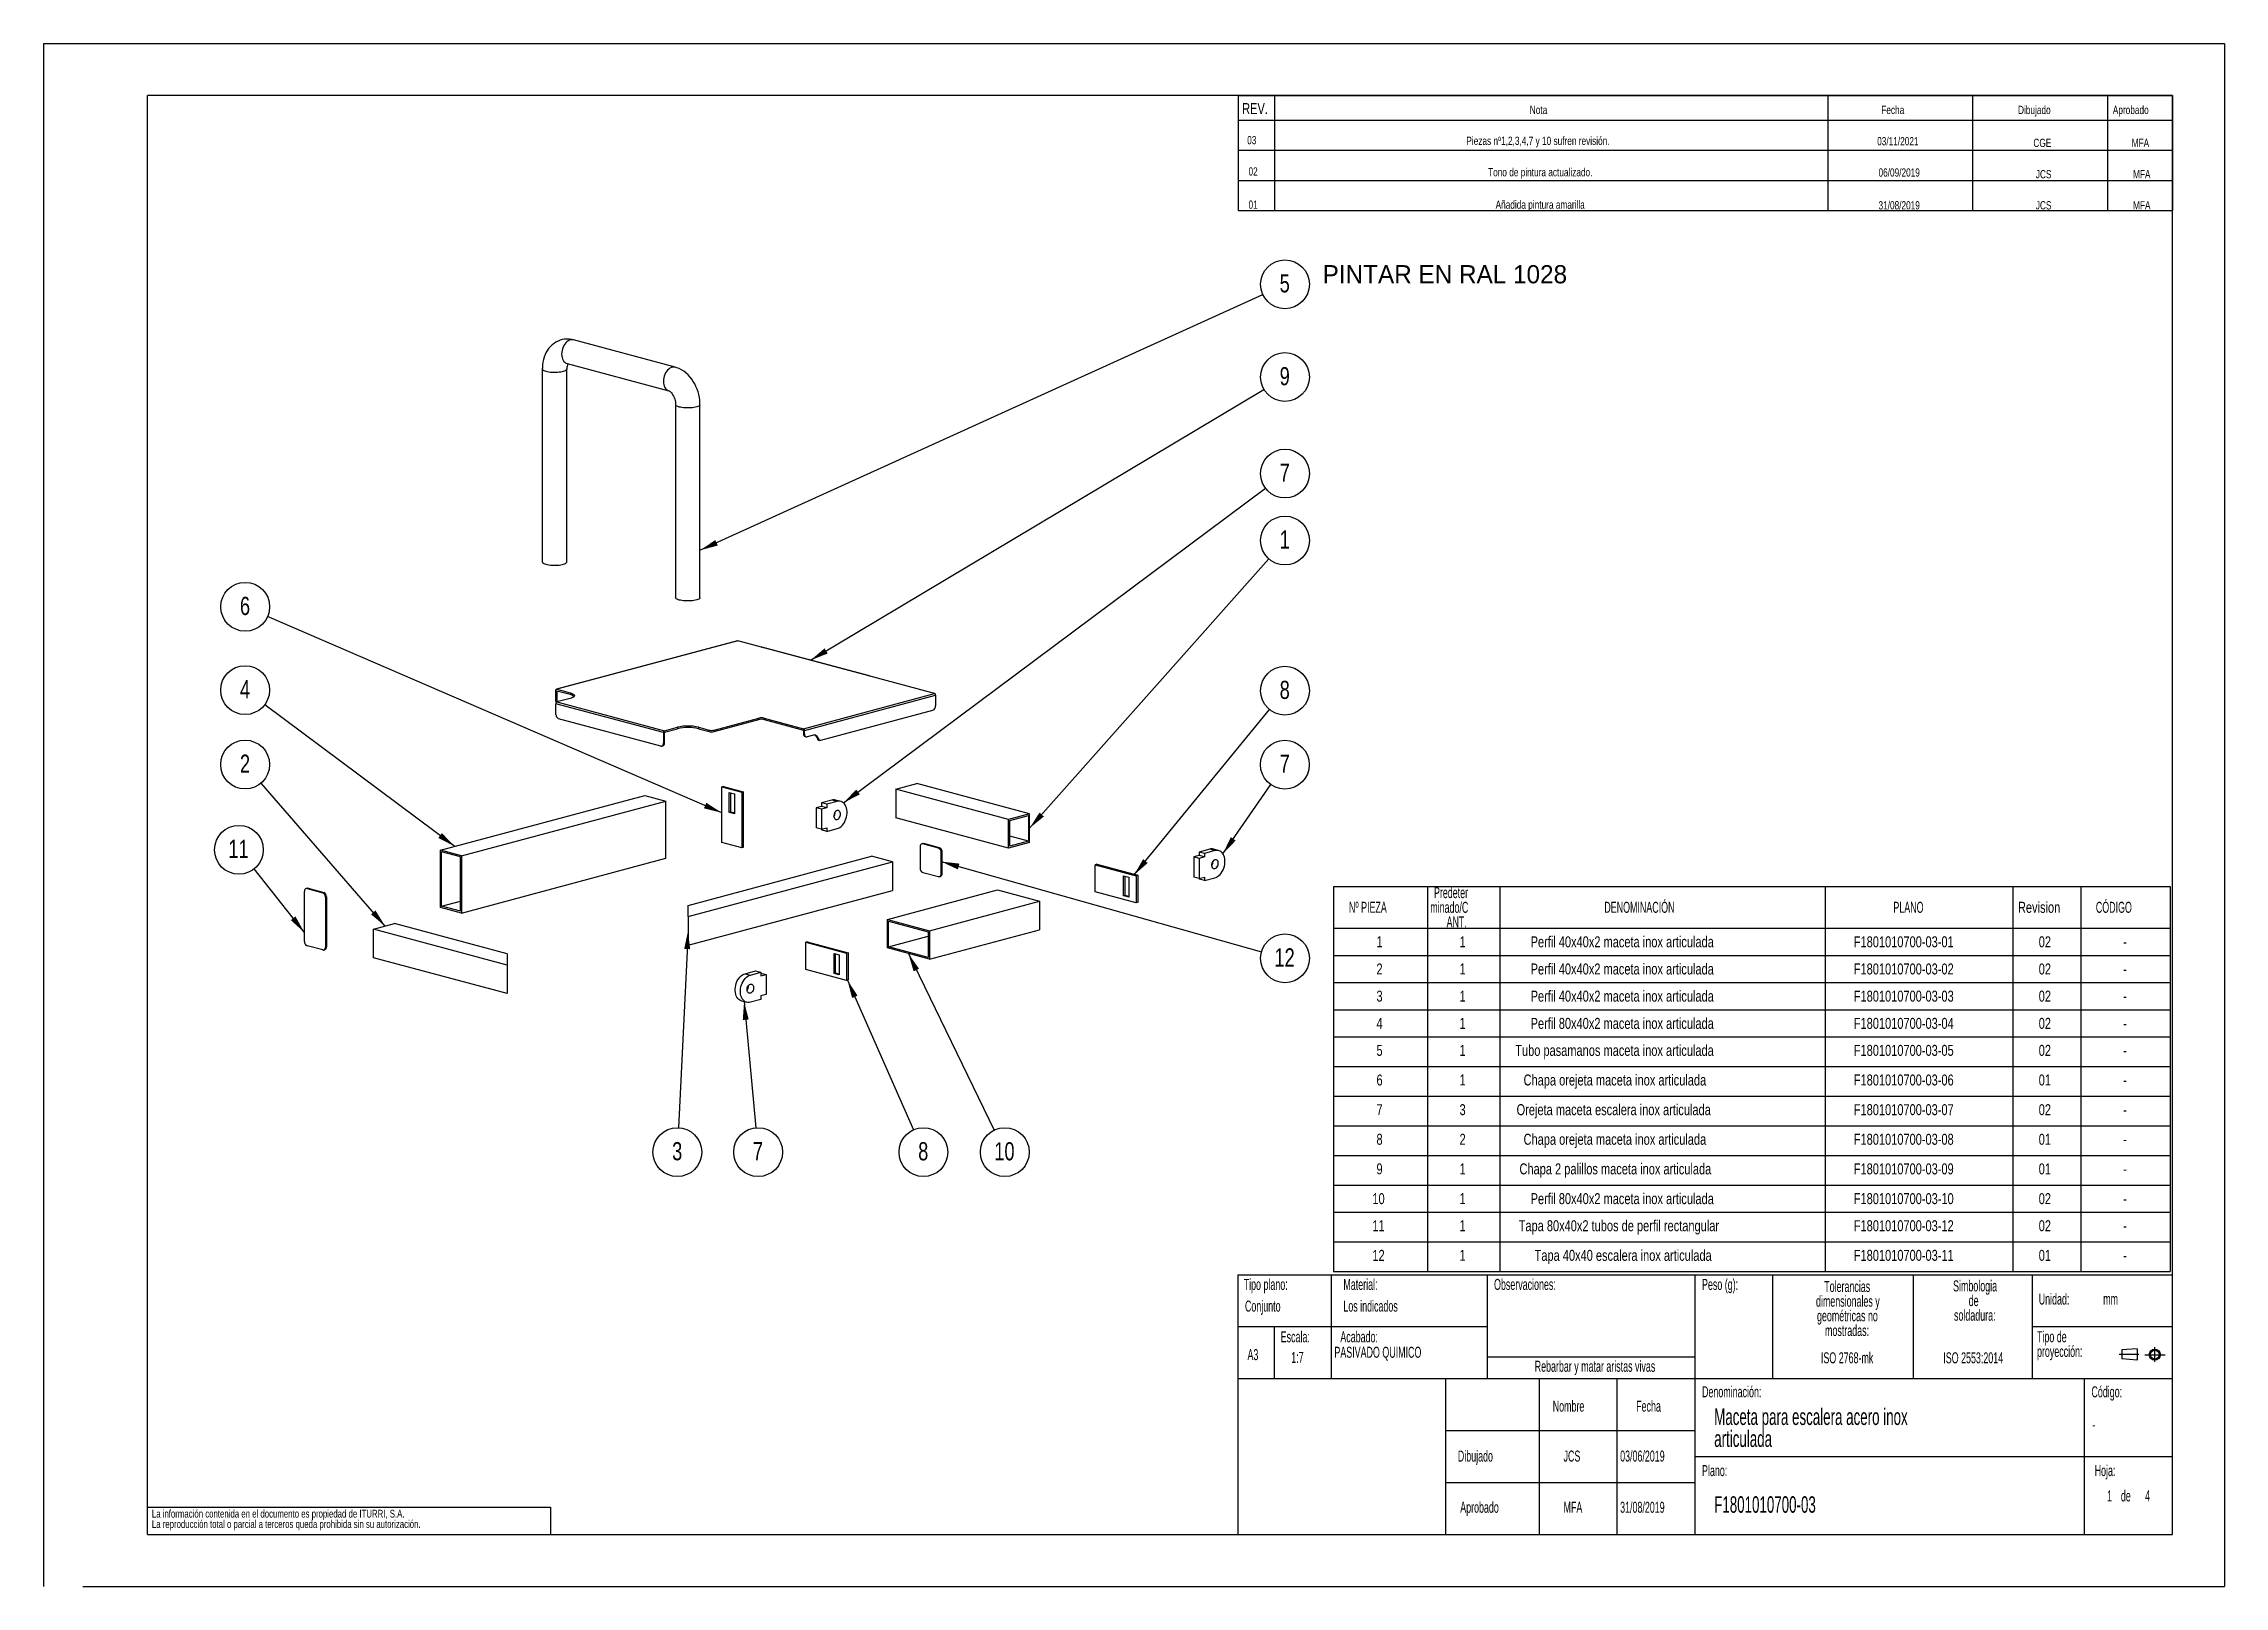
# Model space of a CAD drawing. Extents: x 0 to 2940, y 0 to 2079.
import ezdxf

# ---------------------------------------------------------------- set-up
doc = ezdxf.new("R2010")
doc.units = 0
doc.header["$LTSCALE"] = 7
doc.linetypes.add('CENTERX2', pattern=[20.32, 12.7, -2.54, 2.54, -2.54])
doc.layers.get('0').update_dxf_attribs({"linetype": 'CONTINUOUS'})
doc.layers.add('FORMATO', color=7, linetype='CONTINUOUS')
doc.layers.add('SLD-0', color=179, linetype='CONTINUOUS')
doc.styles.add('SLDTEXTSTYLE0', font='TXT', dxfattribs={"width": 0.605})
doc.styles.add('SLDTEXTSTYLE1', font='TXT', dxfattribs={"width": 0.75})
doc.dimstyles.new('SLDDIMSTYLE0', dxfattribs={"dimtxt": 0.18, "dimasz": 24.5, "dimexe": 0, "dimexo": 0.0625, "dimgap": 0, "dimtad": 0, "dimtih": 1, "dimtoh": 1, "dimdec": 0, "dimrnd": 1e-09, "dimzin": 0, "dimdsep": 46, "dimtxsty": 'Standard', "dimsah": 1, "dimcen": 0.09, "dimadec": 0, "dimazin": 0, "dimtfac": 24.5, "dimtdec": 0, "dimtofl": 0, "dimtmove": 0, "dimatfit": 3, "dimfxl": 1, "dimtolj": 1, "dimtzin": 0, "dimarcsym": 0})

msp = doc.modelspace()

# ---------------------------------------------------------------- texts
at = {"insert": (1724.3, 1780.5), "char_height": 24.5, "attachment_point": 1}
msp.add_mtext_dynamic_manual_height_columns('PINTAR EN RAL 1028', width=484.634, gutter_width=122.5, heights=[0], dxfattribs=at)
at = {"layer": 'FORMATO', "style": 'SLDTEXTSTYLE1'}
for s, insert, char_height, attachment_point in [('REV.', (1615.8, 1998.9), 14.82, 1), ('Nota', (2003.6, 1995.2), 11.11, 1), ('Fecha', (2477.5, 1995.2), 11.11, 1), ('Dibujado', (2661.8, 1995.2), 11.11, 1), ('Aprobado', (2789.6, 1995.2), 11.11, 1), ('03', (1628.8, 1954.5), 11.11, 2), ('Piezas nº1,2,3,4,7 y 10 sufren revisión.', (2014.6, 1953.6), 11.113, 2), ('03/11/2021', (2499.8, 1953.1), 11.11, 2), ('CGE', (2694.6, 1950.8), 11.11, 2), ('MFA', (2826.8, 1950.8), 11.11, 2), ('02', (1630.6, 1912.3), 11.11, 2), ('Tono de pintura actualizado.', (2017.7, 1911.3), 11.113, 2), ('06/09/2019', (2501.6, 1910.9), 11.11, 2), ('JCS', (2696.3, 1908.6), 11.11, 2), ('MFA', (2828.6, 1908.6), 11.11, 2), ('01', (1630.6, 1867.6), 11.11, 2), ('Añadida pintura amarilla', (2017.6, 1867.6), 11.113, 2), ('31/08/2019', (2501.6, 1866.7), 11.11, 2), ('JCS', (2696.3, 1866.7), 11.11, 2), ('MFA', (2828.6, 1866.7), 11.11, 2)]:
    msp.add_mtext(s, dxfattribs=dict(at, insert=insert, char_height=char_height, attachment_point=attachment_point))
at = {"layer": 'SLD-0', "style": 'SLDTEXTSTYLE0'}
for s, insert, char_height, attachment_point in [('Tipo plano:', (1617.9, 414.3), 14.817, 1), ('Material:', (1752.3, 414.3), 14.82, 1), ('Observaciones:', (1955.4, 414.3), 14.817, 1), ('Peso (g):', (2235.8, 414.3), 14.82, 1), ('Conjunto', (1619.6, 385.1), 14.82, 1), ('Los indicados', (1752.3, 385.1), 14.817, 1), ('Unidad:', (2689.7, 394.6), 14.82, 1), ('mm', (2776.6, 394.6), 14.82, 1), ('Escala:', (1667.8, 343.7), 14.82, 1), ('Acabado:', (1748.2, 343.7), 14.82, 1), ('A3', (1623, 319.7), 14.82, 1), ('1:7', (1682, 315.9), 14.82, 1), ('PASIVADO QUIMICO', (1740.2, 322.9), 14.817, 1), ('Rebarbar y matar aristas vivas', (2091.5, 304), 14.817, 2), ('ISO 2768-mk', (2431.4, 315.4), 14.817, 2), ('ISO 2553:2014', (2601.4, 315.4), 14.817, 2), ('Denominación:', (2235.8, 269.6), 14.817, 1), ('Código:', (2760.8, 269.6), 14.82, 1), ('Nombre', (2034.5, 250.3), 14.82, 1), ('Fecha', (2147, 250.3), 14.82, 1), ('-', (2762.1, 225.4), 14.8, 1), ('Dibujado', (1906.6, 183), 14.82, 1), ('JCS', (2049.1, 183), 14.82, 1), ('03/06/2019', (2125.4, 183), 14.82, 1), ('Plano:', (2235.8, 163.4), 14.82, 1), ('Hoja:', (2765.1, 163.4), 14.82, 1), ('F1801010700-03', (2252.2, 121.4), 22.225, 1), ('1', (2781.9, 129.3), 14.8, 1), ('1', (2781.9, 129.3), 14.8, 1), ('de', (2800.5, 129.3), 14.82, 1), ('de', (2800.5, 129.3), 14.82, 1), ('4', (2833.1, 129.3), 14.8, 1), ('4', (2833.1, 129.3), 14.8, 1), ('Aprobado', (1909.8, 114), 14.82, 1), ('MFA', (2049.1, 114), 14.82, 1), ('31/08/2019', (2125.4, 114), 14.82, 1)]:
    msp.add_mtext(s, dxfattribs=dict(at, insert=insert, char_height=char_height, attachment_point=attachment_point))

# ---------------------------------------------------------------- blocks, each defined once
blk = doc.blocks.new('BLOQUE3')
at = {"color": 7, "linetype": 'CENTERX2'}
for p, q in [((2785.5, 910.4), (2763.6, 910.4)), ((2792.2, 910.1), (2815.1, 910.1)), ((2803.6, 901.9), (2803.6, 918.4))]:
    blk.add_line(p, q, dxfattribs=at)
at = {"color": 7, "linetype": 'Continuous'}
for p, q in [((2783.8, 916.6), (2766.6, 915.4)), ((2766.6, 915.4), (2766.6, 905.4)), ((2783.8, 916.6), (2783.8, 904.1)), ((2783.8, 904.1), (2766.6, 905.4))]:
    blk.add_line(p, q, dxfattribs=at)
for radius in [6.24, 4.99]:
    blk.add_circle((2803.6, 910.1), radius, dxfattribs=at)
blk = doc.blocks.new('SW_NOTE_0')
at = {"layer": 'SLD-0', "color": 0, "attachment_point": 2, "style": 'SLDTEXTSTYLE0'}
for s, insert, char_height in [('dimensionales y', (52.8, -0.7), 14.817), ('Tolerancias', (51.9, 19.1), 14.817), ('geométricas no', (52.2, -20.4), 14.817), ('mostradas:', (51.7, -40.2), 14.82)]:
    blk.add_mtext(s, dxfattribs=dict(at, insert=insert, char_height=char_height))
blk = doc.blocks.new('SW_NOTE_0_1')
at = {"layer": 'SLD-0', "color": 0, "attachment_point": 1, "style": 'SLDTEXTSTYLE0'}
for s, insert, char_height in [('Tipo de', (0, 19.1), 14.82), ('proyección:', (0, -0.7), 14.817)]:
    blk.add_mtext(s, dxfattribs=dict(at, insert=insert, char_height=char_height))
blk = doc.blocks.new('SW_NOTE_0_2')
at = {"layer": 'SLD-0', "color": 0, "char_height": 14.82, "attachment_point": 2, "style": 'SLDTEXTSTYLE0'}
for s, insert in [('Simbologia', (49.8, 19.1)), ('de', (47.9, -0.7)), ('soldadura:', (49.4, -20.4))]:
    blk.add_mtext(s, dxfattribs=dict(at, insert=insert))
blk = doc.blocks.new('SW_NOTE_0_3')
at = {"layer": 'SLD-0', "color": 0, "char_height": 10.5, "attachment_point": 1, "style": 'SLDTEXTSTYLE1'}
for s, insert in [('La información contenida en el documento es propiedad de ITURRI, S.A.', (0, 13.5)), ('La reproducción total o parcial a terceros queda prohibida sin su autorización.', (0, -0.5))]:
    blk.add_mtext(s, dxfattribs=dict(at, insert=insert))
blk = doc.blocks.new('SW_NOTE_0_4')
at = {"layer": 'SLD-0', "color": 0, "attachment_point": 1, "style": 'SLDTEXTSTYLE0'}
for s, insert, char_height in [('Maceta para escalera acero inox', (0, 28.6), 22.225), ('articulada', (0, -1), 22.23)]:
    blk.add_mtext(s, dxfattribs=dict(at, insert=insert, char_height=char_height))
blk = doc.blocks.new('SW_TABLEANNOTATION_0')
at = {"layer": 'FORMATO', "color": 0}
for p, q in [((0, 0), (0, -56.4)), ((0, 0), (126.7, 0)), ((126.7, 0), (126.7, -56.4)), ((126.7, 0), (224.1, 0)), ((224.1, 0), (224.1, -56.4)), ((224.1, 0), (663, 0)), ((663, 0), (663, -56.4)), ((663, 0), (915.7, 0)), ((915.7, 0), (915.7, -56.4)), ((915.7, 0), (1007.6, 0)), ((1007.6, 0), (1007.6, -56.4)), ((1007.6, 0), (1127.9, 0)), ((1127.9, 0), (1127.9, -56.4)), ((0, -56.4), (126.7, -56.4)), ((0, -56.4), (0, -93)), ((126.7, -56.4), (224.1, -56.4)), ((126.7, -56.4), (126.7, -93)), ((224.1, -56.4), (663, -56.4)), ((224.1, -56.4), (224.1, -93)), ((663, -56.4), (915.7, -56.4)), ((663, -56.4), (663, -93)), ((915.7, -56.4), (1007.6, -56.4)), ((915.7, -56.4), (915.7, -93)), ((1007.6, -56.4), (1127.9, -56.4)), ((1007.6, -56.4), (1007.6, -93)), ((1127.9, -56.4), (1127.9, -93)), ((0, -93), (0, -129.6)), ((0, -93), (126.7, -93)), ((126.7, -93), (126.7, -129.6)), ((126.7, -93), (224.1, -93)), ((224.1, -93), (224.1, -129.6)), ((224.1, -93), (663, -93)), ((663, -93), (663, -129.6)), ((663, -93), (915.7, -93)), ((915.7, -93), (915.7, -129.6)), ((915.7, -93), (1007.6, -93)), ((1007.6, -93), (1007.6, -129.6)), ((1007.6, -93), (1127.9, -93)), ((1127.9, -93), (1127.9, -129.6)), ((0, -129.6), (0, -166.2)), ((0, -129.6), (126.7, -129.6)), ((126.7, -129.6), (126.7, -166.2)), ((126.7, -129.6), (224.1, -129.6)), ((224.1, -129.6), (224.1, -166.2)), ((224.1, -129.6), (663, -129.6)), ((663, -129.6), (663, -166.2)), ((663, -129.6), (915.7, -129.6)), ((915.7, -129.6), (915.7, -166.2)), ((915.7, -129.6), (1007.6, -129.6)), ((1007.6, -129.6), (1007.6, -166.2)), ((1007.6, -129.6), (1127.9, -129.6)), ((1127.9, -129.6), (1127.9, -166.2)), ((0, -166.2), (0, -202.9)), ((0, -166.2), (126.7, -166.2)), ((126.7, -166.2), (126.7, -202.9)), ((126.7, -166.2), (224.1, -166.2)), ((224.1, -166.2), (224.1, -202.9)), ((224.1, -166.2), (663, -166.2)), ((663, -166.2), (663, -202.9)), ((663, -166.2), (915.7, -166.2)), ((915.7, -166.2), (915.7, -202.9)), ((915.7, -166.2), (1007.6, -166.2)), ((1007.6, -166.2), (1007.6, -202.9)), ((1007.6, -166.2), (1127.9, -166.2)), ((1127.9, -166.2), (1127.9, -202.9)), ((0, -202.9), (0, -242.8)), ((0, -202.9), (126.7, -202.9)), ((126.7, -202.9), (126.7, -242.8)), ((126.7, -202.9), (224.1, -202.9)), ((224.1, -202.9), (224.1, -242.8)), ((224.1, -202.9), (663, -202.9)), ((663, -202.9), (663, -242.8)), ((663, -202.9), (915.7, -202.9)), ((915.7, -202.9), (915.7, -242.8)), ((915.7, -202.9), (1007.6, -202.9)), ((1007.6, -202.9), (1007.6, -242.8)), ((1007.6, -202.9), (1127.9, -202.9)), ((1127.9, -202.9), (1127.9, -242.8)), ((0, -242.8), (0, -282.7)), ((0, -242.8), (126.7, -242.8)), ((126.7, -242.8), (126.7, -282.7)), ((126.7, -242.8), (224.1, -242.8)), ((224.1, -242.8), (224.1, -282.7)), ((224.1, -242.8), (663, -242.8)), ((663, -242.8), (663, -282.7)), ((663, -242.8), (915.7, -242.8)), ((915.7, -242.8), (915.7, -282.7)), ((915.7, -242.8), (1007.6, -242.8)), ((1007.6, -242.8), (1007.6, -282.7)), ((1007.6, -242.8), (1127.9, -242.8)), ((1127.9, -242.8), (1127.9, -282.7)), ((0, -282.7), (0, -322.7)), ((0, -282.7), (126.7, -282.7)), ((126.7, -282.7), (126.7, -322.7)), ((126.7, -282.7), (224.1, -282.7)), ((224.1, -282.7), (224.1, -322.7)), ((224.1, -282.7), (663, -282.7)), ((663, -282.7), (663, -322.7)), ((663, -282.7), (915.7, -282.7)), ((915.7, -282.7), (915.7, -322.7)), ((915.7, -282.7), (1007.6, -282.7)), ((1007.6, -282.7), (1007.6, -322.7)), ((1007.6, -282.7), (1127.9, -282.7)), ((1127.9, -282.7), (1127.9, -322.7)), ((0, -322.7), (0, -362.6)), ((0, -322.7), (126.7, -322.7)), ((126.7, -322.7), (126.7, -362.6)), ((126.7, -322.7), (224.1, -322.7)), ((224.1, -322.7), (224.1, -362.6)), ((224.1, -322.7), (663, -322.7)), ((663, -322.7), (663, -362.6)), ((663, -322.7), (915.7, -322.7)), ((915.7, -322.7), (915.7, -362.6)), ((915.7, -322.7), (1007.6, -322.7)), ((1007.6, -322.7), (1007.6, -362.6)), ((1007.6, -322.7), (1127.9, -322.7)), ((1127.9, -322.7), (1127.9, -362.6)), ((0, -362.6), (0, -402.5)), ((0, -362.6), (126.7, -362.6)), ((126.7, -362.6), (126.7, -402.5)), ((126.7, -362.6), (224.1, -362.6)), ((224.1, -362.6), (224.1, -402.5)), ((224.1, -362.6), (663, -362.6)), ((663, -362.6), (663, -402.5)), ((663, -362.6), (915.7, -362.6)), ((915.7, -362.6), (915.7, -402.5)), ((915.7, -362.6), (1007.6, -362.6)), ((1007.6, -362.6), (1007.6, -402.5)), ((1007.6, -362.6), (1127.9, -362.6)), ((1127.9, -362.6), (1127.9, -402.5)), ((0, -402.5), (0, -439.2)), ((0, -402.5), (126.7, -402.5)), ((126.7, -402.5), (126.7, -439.2)), ((126.7, -402.5), (224.1, -402.5)), ((224.1, -402.5), (224.1, -439.2)), ((224.1, -402.5), (663, -402.5)), ((663, -402.5), (663, -439.2)), ((663, -402.5), (915.7, -402.5)), ((915.7, -402.5), (915.7, -439.2)), ((915.7, -402.5), (1007.6, -402.5)), ((1007.6, -402.5), (1007.6, -439.2)), ((1007.6, -402.5), (1127.9, -402.5)), ((1127.9, -402.5), (1127.9, -439.2)), ((0, -439.2), (0, -479.1)), ((0, -439.2), (126.7, -439.2)), ((126.7, -439.2), (126.7, -479.1)), ((126.7, -439.2), (224.1, -439.2)), ((224.1, -439.2), (224.1, -479.1)), ((224.1, -439.2), (663, -439.2)), ((663, -439.2), (663, -479.1)), ((663, -439.2), (915.7, -439.2)), ((915.7, -439.2), (915.7, -479.1)), ((915.7, -439.2), (1007.6, -439.2)), ((1007.6, -439.2), (1007.6, -479.1)), ((1007.6, -439.2), (1127.9, -439.2)), ((1127.9, -439.2), (1127.9, -479.1)), ((0, -479.1), (0, -519)), ((0, -479.1), (126.7, -479.1)), ((126.7, -479.1), (126.7, -519)), ((126.7, -479.1), (224.1, -479.1)), ((224.1, -479.1), (224.1, -519)), ((224.1, -479.1), (663, -479.1)), ((663, -479.1), (663, -519)), ((663, -479.1), (915.7, -479.1)), ((915.7, -479.1), (915.7, -519)), ((915.7, -479.1), (1007.6, -479.1)), ((1007.6, -479.1), (1007.6, -519)), ((1007.6, -479.1), (1127.9, -479.1)), ((1127.9, -479.1), (1127.9, -519)), ((0, -519), (126.7, -519)), ((126.7, -519), (224.1, -519)), ((224.1, -519), (663, -519)), ((663, -519), (915.7, -519)), ((915.7, -519), (1007.6, -519)), ((1007.6, -519), (1127.9, -519))]:
    blk.add_line(p, q, dxfattribs=at)
at = {"layer": 'FORMATO', "color": 0, "attachment_point": 1}
for s, insert, char_height, style in [('Nº PIEZA', (20.8, -20.8), 14.82, 'SLDTEXTSTYLE0'), ('minado/C', (130.4, -20.8), 14.82, 'SLDTEXTSTYLE0'), ('Predeter', (135.4, -1), 14.82, 'SLDTEXTSTYLE0'), ('DENOMINACIÓN', (365.1, -20.8), 14.817, 'SLDTEXTSTYLE0'), ('PLANO', (754.8, -20.8), 14.82, 'SLDTEXTSTYLE0'), ('Revision', (922.7, -20.8), 14.82, 'SLDTEXTSTYLE1'), ('CÓDIGO', (1027.7, -20.8), 14.82, 'SLDTEXTSTYLE0'), ('ANT.', (152.4, -40.5), 14.82, 'SLDTEXTSTYLE0'), ('1', (57.9, -67.3), 14.8, 'SLDTEXTSTYLE1'), ('1', (169.9, -67.3), 14.8, 'SLDTEXTSTYLE1'), ('Perfil 40x40x2 maceta inox articulada', (265.7, -67.3), 14.817, 'SLDTEXTSTYLE1'), ('F1801010700-03-01', (701.4, -67.3), 14.817, 'SLDTEXTSTYLE1'), ('02', (950.7, -67.3), 14.82, 'SLDTEXTSTYLE1'), ('-', (1064.5, -67.3), 14.8, 'SLDTEXTSTYLE1'), ('2', (57.9, -103.9), 14.8, 'SLDTEXTSTYLE1'), ('1', (169.9, -103.9), 14.8, 'SLDTEXTSTYLE1'), ('Perfil 40x40x2 maceta inox articulada', (265.7, -103.9), 14.817, 'SLDTEXTSTYLE1'), ('F1801010700-03-02', (701.4, -103.9), 14.817, 'SLDTEXTSTYLE1'), ('02', (950.7, -103.9), 14.82, 'SLDTEXTSTYLE1'), ('-', (1064.5, -103.9), 14.8, 'SLDTEXTSTYLE1'), ('3', (57.9, -140.5), 14.8, 'SLDTEXTSTYLE1'), ('1', (169.9, -140.5), 14.8, 'SLDTEXTSTYLE1'), ('Perfil 40x40x2 maceta inox articulada', (265.7, -140.5), 14.817, 'SLDTEXTSTYLE1'), ('F1801010700-03-03', (701.4, -140.5), 14.817, 'SLDTEXTSTYLE1'), ('02', (950.7, -140.5), 14.82, 'SLDTEXTSTYLE1'), ('Perfil 80x40x2 maceta inox articulada', (265.7, -177.2), 14.817, 'SLDTEXTSTYLE1'), ('-', (1064.5, -140.5), 14.8, 'SLDTEXTSTYLE1'), ('4', (57.9, -177.2), 14.8, 'SLDTEXTSTYLE1'), ('1', (169.9, -177.2), 14.8, 'SLDTEXTSTYLE1'), ('F1801010700-03-04', (701.4, -177.2), 14.817, 'SLDTEXTSTYLE1'), ('02', (950.7, -177.2), 14.82, 'SLDTEXTSTYLE1'), ('-', (1064.5, -177.2), 14.8, 'SLDTEXTSTYLE1'), ('5', (57.9, -213.6), 14.8, 'SLDTEXTSTYLE1'), ('1', (169.9, -213.6), 14.8, 'SLDTEXTSTYLE1'), ('Tubo pasamanos maceta inox articulada', (245, -213.6), 14.817, 'SLDTEXTSTYLE1'), ('F1801010700-03-05', (701.4, -213.6), 14.817, 'SLDTEXTSTYLE1'), ('02', (950.7, -213.6), 14.82, 'SLDTEXTSTYLE1'), ('-', (1064.5, -213.6), 14.8, 'SLDTEXTSTYLE1'), ('6', (57.9, -253.5), 14.8, 'SLDTEXTSTYLE1'), ('1', (169.9, -253.5), 14.8, 'SLDTEXTSTYLE1'), ('Chapa orejeta maceta inox articulada', (256.2, -253.5), 14.817, 'SLDTEXTSTYLE1'), ('F1801010700-03-06', (701.4, -253.5), 14.817, 'SLDTEXTSTYLE1'), ('01', (950.7, -253.5), 14.82, 'SLDTEXTSTYLE1'), ('-', (1064.5, -253.5), 14.8, 'SLDTEXTSTYLE1'), ('7', (57.9, -293.5), 14.8, 'SLDTEXTSTYLE1'), ('3', (169.9, -293.5), 14.8, 'SLDTEXTSTYLE1'), ('Orejeta maceta escalera inox articulada', (246.8, -293.5), 14.817, 'SLDTEXTSTYLE1'), ('F1801010700-03-07', (701.4, -293.5), 14.817, 'SLDTEXTSTYLE1'), ('02', (950.7, -293.5), 14.82, 'SLDTEXTSTYLE1'), ('-', (1064.5, -293.5), 14.8, 'SLDTEXTSTYLE1'), ('8', (57.9, -333.4), 14.8, 'SLDTEXTSTYLE1'), ('2', (169.9, -333.4), 14.8, 'SLDTEXTSTYLE1'), ('Chapa orejeta maceta inox articulada', (256.2, -333.4), 14.817, 'SLDTEXTSTYLE1'), ('F1801010700-03-08', (701.4, -333.4), 14.817, 'SLDTEXTSTYLE1'), ('01', (950.7, -333.4), 14.82, 'SLDTEXTSTYLE1'), ('-', (1064.5, -333.4), 14.8, 'SLDTEXTSTYLE1'), ('9', (57.9, -373.3), 14.8, 'SLDTEXTSTYLE1'), ('1', (169.9, -373.3), 14.8, 'SLDTEXTSTYLE1'), ('Chapa 2 palillos maceta inox articulada', (250.7, -373.3), 14.817, 'SLDTEXTSTYLE1'), ('F1801010700-03-09', (701.4, -373.3), 14.817, 'SLDTEXTSTYLE1'), ('01', (950.7, -373.3), 14.82, 'SLDTEXTSTYLE1'), ('-', (1064.5, -373.3), 14.8, 'SLDTEXTSTYLE1'), ('10', (52.4, -413.4), 14.82, 'SLDTEXTSTYLE1'), ('1', (169.9, -413.4), 14.8, 'SLDTEXTSTYLE1'), ('Perfil 80x40x2 maceta inox articulada', (265.7, -413.4), 14.817, 'SLDTEXTSTYLE1'), ('F1801010700-03-10', (701.4, -413.4), 14.817, 'SLDTEXTSTYLE1'), ('02', (950.7, -413.4), 14.82, 'SLDTEXTSTYLE1'), ('-', (1064.5, -413.4), 14.8, 'SLDTEXTSTYLE1'), ('11', (52.4, -449.9), 14.82, 'SLDTEXTSTYLE1'), ('1', (169.9, -449.9), 14.8, 'SLDTEXTSTYLE1'), ('Tapa 80x40x2 tubos de perfil rectangular', (249.6, -449.9), 14.817, 'SLDTEXTSTYLE1'), ('F1801010700-03-12', (701.4, -449.9), 14.817, 'SLDTEXTSTYLE1'), ('02', (950.7, -449.9), 14.82, 'SLDTEXTSTYLE1'), ('-', (1064.5, -449.9), 14.8, 'SLDTEXTSTYLE1'), ('12', (52.4, -489.8), 14.82, 'SLDTEXTSTYLE1'), ('1', (169.9, -489.8), 14.8, 'SLDTEXTSTYLE1'), ('Tapa 40x40 escalera inox articulada', (271.1, -489.8), 14.817, 'SLDTEXTSTYLE1'), ('F1801010700-03-11', (701.4, -489.8), 14.817, 'SLDTEXTSTYLE1'), ('01', (950.7, -489.8), 14.82, 'SLDTEXTSTYLE1'), ('-', (1064.5, -489.8), 14.8, 'SLDTEXTSTYLE1')]:
    blk.add_mtext(s, dxfattribs=dict(at, insert=insert, char_height=char_height, style=style))
blk = doc.blocks.new('SW_NOTE_0_5')
at = {"layer": 'FORMATO', "color": 0}
blk.add_circle((21.9, 24.6), 32.9, dxfattribs=at)
at = {"layer": 'FORMATO', "color": 0, "insert": (21.6, 38.1), "char_height": 24.5, "attachment_point": 2, "style": 'SLDTEXTSTYLE1'}
blk.add_mtext('1', dxfattribs=at)
blk = doc.blocks.new('SW_NOTE_0_6')
at = {"layer": 'FORMATO', "color": 0}
blk.add_circle((18.8, 27), 32.9, dxfattribs=at)
at = {"layer": 'FORMATO', "color": 0, "insert": (18.6, 40.5), "char_height": 24.5, "attachment_point": 2, "style": 'SLDTEXTSTYLE1'}
blk.add_mtext('7', dxfattribs=at)
blk = doc.blocks.new('SW_NOTE_0_7')
at = {"layer": 'FORMATO', "color": 0}
blk.add_circle((14.4, -29.6), 32.9, dxfattribs=at)
at = {"layer": 'FORMATO', "color": 0, "insert": (13.9, -16.2), "char_height": 24.5, "attachment_point": 2, "style": 'SLDTEXTSTYLE1'}
blk.add_mtext('10', dxfattribs=at)
blk = doc.blocks.new('SW_NOTE_0_8')
at = {"layer": 'FORMATO', "color": 0}
blk.add_circle((13.3, -30.1), 32.9, dxfattribs=at)
at = {"layer": 'FORMATO', "color": 0, "insert": (13.1, -16.7), "char_height": 24.5, "attachment_point": 2, "style": 'SLDTEXTSTYLE1'}
blk.add_mtext('8', dxfattribs=at)
blk = doc.blocks.new('SW_NOTE_0_9')
at = {"layer": 'FORMATO', "color": 0}
blk.add_circle((-30.2, 13.1), 32.9, dxfattribs=at)
at = {"layer": 'FORMATO', "color": 0, "insert": (-30.5, 26.5), "char_height": 24.5, "attachment_point": 2, "style": 'SLDTEXTSTYLE1'}
blk.add_mtext('6', dxfattribs=at)
blk = doc.blocks.new('SW_NOTE_0_10')
at = {"layer": 'FORMATO', "color": 0}
blk.add_circle((-1.6, -32.9), 32.9, dxfattribs=at)
at = {"layer": 'FORMATO', "color": 0, "insert": (-1.8, -19.4), "char_height": 24.5, "attachment_point": 2, "style": 'SLDTEXTSTYLE1'}
blk.add_mtext('3', dxfattribs=at)
blk = doc.blocks.new('SW_NOTE_0_11')
at = {"layer": 'FORMATO', "color": 0}
blk.add_circle((28.3, 16.9), 32.9, dxfattribs=at)
at = {"layer": 'FORMATO', "color": 0, "insert": (28, 30.3), "char_height": 24.5, "attachment_point": 2, "style": 'SLDTEXTSTYLE1'}
blk.add_mtext('9', dxfattribs=at)
blk = doc.blocks.new('SW_NOTE_0_12')
at = {"layer": 'FORMATO', "color": 0}
blk.add_circle((-21.6, 24.9), 32.9, dxfattribs=at)
at = {"layer": 'FORMATO', "color": 0, "insert": (-21.8, 38.3), "char_height": 24.5, "attachment_point": 2, "style": 'SLDTEXTSTYLE1'}
blk.add_mtext('2', dxfattribs=at)
blk = doc.blocks.new('SW_NOTE_0_13')
at = {"layer": 'FORMATO', "color": 0}
blk.add_circle((-26.4, 19.7), 32.9, dxfattribs=at)
at = {"layer": 'FORMATO', "color": 0, "insert": (-26.6, 33.1), "char_height": 24.5, "attachment_point": 2, "style": 'SLDTEXTSTYLE1'}
blk.add_mtext('4', dxfattribs=at)
blk = doc.blocks.new('SW_NOTE_0_14')
at = {"layer": 'FORMATO', "color": 0}
blk.add_circle((30, 13.6), 32.9, dxfattribs=at)
at = {"layer": 'FORMATO', "color": 0, "insert": (29.7, 27.1), "char_height": 24.5, "attachment_point": 2, "style": 'SLDTEXTSTYLE1'}
blk.add_mtext('5', dxfattribs=at)
blk = doc.blocks.new('SW_NOTE_0_15')
at = {"layer": 'FORMATO', "color": 0}
blk.add_circle((26.4, 19.7), 32.9, dxfattribs=at)
at = {"layer": 'FORMATO', "color": 0, "insert": (26.1, 33.1), "char_height": 24.5, "attachment_point": 2, "style": 'SLDTEXTSTYLE1'}
blk.add_mtext('7', dxfattribs=at)
blk = doc.blocks.new('SW_NOTE_0_16')
at = {"layer": 'FORMATO', "color": 0}
blk.add_circle((3.1, -32.8), 32.9, dxfattribs=at)
at = {"layer": 'FORMATO', "color": 0, "insert": (2.8, -19.3), "char_height": 24.5, "attachment_point": 2, "style": 'SLDTEXTSTYLE1'}
blk.add_mtext('7', dxfattribs=at)
blk = doc.blocks.new('SW_NOTE_0_17')
at = {"layer": 'FORMATO', "color": 0}
blk.add_circle((20.9, 25.5), 32.9, dxfattribs=at)
at = {"layer": 'FORMATO', "color": 0, "insert": (20.6, 38.9), "char_height": 24.5, "attachment_point": 2, "style": 'SLDTEXTSTYLE1'}
blk.add_mtext('8', dxfattribs=at)
blk = doc.blocks.new('SW_NOTE_0_18')
at = {"layer": 'FORMATO', "color": 0}
blk.add_circle((-20.4, 25.8), 32.9, dxfattribs=at)
at = {"layer": 'FORMATO', "color": 0, "insert": (-20.9, 39.3), "char_height": 24.5, "attachment_point": 2, "style": 'SLDTEXTSTYLE1'}
blk.add_mtext('11', dxfattribs=at)
blk = doc.blocks.new('SW_NOTE_0_19')
at = {"layer": 'FORMATO', "color": 0}
blk.add_circle((31.7, -8.9), 32.9, dxfattribs=at)
at = {"layer": 'FORMATO', "color": 0, "insert": (31.2, 4.5), "char_height": 24.5, "attachment_point": 2, "style": 'SLDTEXTSTYLE1'}
blk.add_mtext('12', dxfattribs=at)

# ---------------------------------------------------------------- linework, layer by layer
at = {"color": 7, "linetype": 'Continuous'}
for p, q in [((0, 2079), (2940, 2079)), ((0, 2079), (0, 0)), ((2940, 2079), (2940, 0)), ((2870, 2009), (140, 2009)), ((140, 70), (140, 2009)), ((2870, 70), (2870, 2009)), ((851.5, 1643), (714.3, 1679.7)), ((705.8, 1647.8), (842.9, 1611.1)), ((705.8, 1647.8), (705.8, 1647.8)), ((672.3, 1640.6), (672.3, 1380.4)), ((705.3, 1380.4), (705.3, 1640.6)), ((851.9, 1592.4), (851.9, 1332.3)), ((884.9, 1332.3), (884.9, 1592.4)), ((935.4, 1274.2), (691.5, 1208.9)), ((936, 1274.2), (692, 1208.9)), ((967.8, 1265.7), (936, 1274.2)), ((1112.7, 1226.9), (967.8, 1265.7)), ((1113.3, 1226.9), (968.3, 1265.7)), ((690.6, 1192.9), (690.6, 1207.3)), ((692, 1208.9), (709.7, 1204.1)), ((692, 1206.9), (692, 1192.5)), ((692, 1206.9), (709.7, 1202.2)), ((1201.1, 1203.2), (1112.7, 1226.9)), ((690.6, 1192.9), (692, 1192.5)), ((835.6, 1150.7), (690.6, 1189.5)), ((690.6, 1175.1), (690.6, 1189.5)), ((709.7, 1196.6), (692, 1191.8)), ((692, 1192.5), (692, 1191.8)), ((692, 1191.8), (837, 1153)), ((709.7, 1204.1), (709.7, 1202.2)), ((1024.3, 1155.8), (1201.1, 1203.2)), ((1025.8, 1153.5), (1202.5, 1200.9)), ((1047.8, 1140.2), (1199, 1180.7)), ((1202.5, 1200.9), (1202.5, 1186.4)), ((832, 1132.4), (694.1, 1169.3)), ((835.6, 1150.7), (835.6, 1136.2)), ((837, 1153), (854.6, 1157.7)), ((837, 1151.1), (854.6, 1155.8)), ((837, 1136.6), (837, 1151.1)), ((854.6, 1157.7), (854.6, 1155.8)), ((882.9, 1157.7), (897.1, 1153.9)), ((882.9, 1157.7), (882.9, 1155.8)), ((882.9, 1155.8), (897.1, 1152)), ((897.1, 1152), (897.1, 1153.9)), ((904.1, 1153.9), (964.2, 1170)), ((904.1, 1152), (964.2, 1168.1)), ((904.1, 1153.9), (904.1, 1152)), ((964.2, 1168.1), (964.2, 1170)), ((971.3, 1170), (1024.3, 1155.8)), ((971.3, 1170), (971.3, 1168.1)), ((971.3, 1168.1), (1024.3, 1153.9)), ((1024.3, 1153.9), (1024.3, 1149.1)), ((1024.3, 1149.1), (1025.8, 1148.7)), ((1025.8, 1148.7), (1025.8, 1153.5)), ((1037.8, 1147.1), (1029.3, 1144.8)), ((833.3, 1132.3), (834.7, 1132.7)), ((835.6, 1136.2), (837, 1136.6)), ((1026.6, 1145.2), (1028, 1144.8)), ((1043, 1142.8), (1044.5, 1142.5)), ((1045.1, 1140.5), (1046.5, 1140.1)), ((534.9, 992), (810.7, 1065.9)), ((810.7, 1065.9), (839, 1058.3)), ((916.4, 1078), (914.3, 1077.4)), ((914.3, 1077.4), (941.2, 1070.2)), ((914.3, 1002.3), (914.3, 1077.4)), ((916.4, 1078), (943.3, 1070.8)), ((924.2, 1069.9), (931.3, 1068)), ((924.2, 1043), (924.2, 1069.9)), ((926.3, 1043.5), (926.3, 1069.4)), ((931.3, 1068), (931.3, 1041.1)), ((943.3, 1070.8), (941.2, 1070.2)), ((941.2, 1070.2), (941.2, 995.1)), ((943.3, 1070.8), (943.3, 995.6)), ((1062.7, 1059.7), (1048.6, 1055.9)), ((1069.8, 1057.8), (1062.7, 1059.7)), ((1074.7, 1057.8), (1067.7, 1059.7)), ((1149, 1074.3), (1177.3, 1081.8)), ((1149, 1074.3), (1149, 1035.7)), ((1301, 1033.5), (1149, 1074.3)), ((1329.3, 1041.1), (1177.3, 1081.8)), ((563.2, 984.5), (839, 1058.3)), ((839, 981.3), (839, 1058.3)), ((926.3, 1043.5), (924.2, 1043)), ((931.3, 1041.1), (924.2, 1043)), ((931.3, 1042.2), (926.3, 1043.5)), ((1048.6, 1051.1), (1041.5, 1049.2)), ((1048.6, 1047.3), (1041.5, 1049.2)), ((1041.5, 1049.2), (1041.5, 1022.2)), ((1055.7, 1054), (1048.6, 1055.9)), ((1048.6, 1055.9), (1048.6, 1051.1)), ((1055.7, 1049.2), (1048.6, 1051.1)), ((1055.7, 1049.2), (1048.6, 1047.3)), ((1048.6, 1047.3), (1048.6, 1020.3)), ((1069.8, 1057.8), (1055.7, 1054)), ((1055.7, 1054), (1055.7, 1049.2)), ((1301, 995), (1149, 1035.7)), ((1329.3, 1041.1), (1301, 1033.5)), ((1301, 995), (1301, 1033.5)), ((1302.4, 1032), (1327.9, 1038.8)), ((1302.4, 997.3), (1302.4, 1032)), ((1327.9, 1038.8), (1327.9, 1004.1)), ((1329.3, 1002.6), (1329.3, 1041.1)), ((941.2, 995.1), (914.3, 1002.3)), ((1048.6, 1020.3), (1041.5, 1022.2)), ((1048.6, 1020.3), (1055.7, 1022.2)), ((1048.6, 1020.3), (1048.6, 1019.3)), ((1055.7, 1017.4), (1048.6, 1019.3)), ((1055.7, 1022.2), (1055.7, 1017.4)), ((1055.7, 1017.4), (1069.8, 1021.2)), ((1185.3, 1001), (1183.9, 1000.6)), ((1186.6, 1001), (1185.2, 1000.6)), ((1206.4, 994.9), (1185.2, 1000.6)), ((1207.8, 995.3), (1186.6, 1001)), ((1329.3, 1002.6), (1301, 995)), ((1327.9, 1004.1), (1302.4, 1010.9)), ((1327.9, 1004.1), (1302.4, 997.3)), ((534.9, 915), (534.9, 992)), ((563.2, 984.5), (534.9, 992)), ((561.8, 982.9), (536.3, 989.7)), ((536.3, 916.5), (536.3, 989.7)), ((561.8, 909.7), (561.8, 982.9)), ((563.2, 984.5), (563.2, 907.4)), ((563.2, 907.4), (839, 981.3)), ((868.8, 917.7), (1116.3, 984)), ((868.8, 902.6), (1144.6, 976.5)), ((943.3, 995.6), (941.2, 995.1)), ((1144.6, 976.5), (1116.3, 984)), ((1144.6, 976.5), (1144.6, 937.9)), ((1181.7, 996.7), (1181.7, 967.8)), ((1206.4, 994.9), (1207.8, 995.3)), ((1211.4, 989.5), (1210, 989.2)), ((1210, 960.3), (1210, 989.2)), ((1211.4, 960.6), (1211.4, 989.5)), ((1419.8, 973.1), (1417.7, 972.5)), ((1417.7, 972.5), (1472.9, 957.7)), ((1417.7, 935.9), (1417.7, 972.5)), ((1419.8, 973.1), (1475, 958.3)), ((1557.9, 984.8), (1550.8, 982.9)), ((1557.9, 981), (1550.8, 982.9)), ((1550.8, 982.9), (1550.8, 955.9)), ((1572.1, 993.4), (1557.9, 989.6)), ((1565, 987.7), (1557.9, 989.6)), ((1557.9, 989.6), (1557.9, 984.8)), ((1565, 982.9), (1557.9, 984.8)), ((1565, 982.9), (1557.9, 981)), ((1557.9, 981), (1557.9, 954)), ((1579.1, 991.5), (1565, 987.7)), ((1565, 987.7), (1565, 982.9)), ((1579.1, 991.5), (1572.1, 993.4)), ((1584, 991.6), (1577, 993.5)), ((1185.2, 962.1), (1206.4, 956.4)), ((1207.7, 956.4), (1209.1, 956.8)), ((1210, 960.3), (1211.4, 960.6)), ((1455.9, 957.5), (1463, 955.6)), ((1455.9, 930.5), (1455.9, 957.5)), ((1458, 931.1), (1458, 956.9)), ((1463, 955.6), (1463, 928.6)), ((1475, 958.3), (1472.9, 957.7)), ((1472.9, 957.7), (1472.9, 921.1)), ((1475, 958.3), (1475, 921.7)), ((1557.9, 954), (1550.8, 955.9)), ((1557.9, 954), (1565, 955.9)), ((1557.9, 954), (1557.9, 953)), ((1565, 951.1), (1557.9, 953)), ((1565, 955.9), (1565, 951.1)), ((1565, 951.1), (1579.1, 954.9)), ((351.6, 869), (351.6, 936.5)), ((355.3, 940.7), (353.9, 940.4)), ((356.6, 940.7), (355.2, 940.4)), ((355.2, 940.4), (376.4, 934.7)), ((356.6, 940.7), (377.8, 935.1)), ((376.4, 934.7), (377.8, 935.1)), ((381.3, 929.3), (379.9, 928.9)), ((379.9, 928.9), (379.9, 861.5)), ((381.3, 929.3), (381.3, 861.8)), ((563.2, 907.4), (534.9, 915)), ((536.3, 916.5), (561.8, 923.3)), ((561.8, 909.7), (536.3, 916.5)), ((868.8, 864), (1144.6, 937.9)), ((868.8, 902.6), (868.8, 917.7)), ((1137.5, 898.8), (1286, 938.6)), ((1194.1, 883.6), (1342.5, 923.4)), ((1286, 938.6), (1342.5, 923.4)), ((1342.5, 923.4), (1342.5, 884.9)), ((1472.9, 921.1), (1417.7, 935.9)), ((1458, 931.1), (1455.9, 930.5)), ((1463, 928.6), (1455.9, 930.5)), ((1463, 929.7), (1458, 931.1)), ((1475, 921.7), (1472.9, 921.1)), ((444.8, 885.6), (473.1, 893.2)), ((444.8, 847.1), (444.8, 885.6)), ((625.1, 837.3), (444.8, 885.6)), ((625.1, 852.5), (473.1, 893.2)), ((868.8, 902.6), (868.8, 864)), ((1137.5, 898.8), (1194.1, 883.6)), ((1137.5, 860.3), (1137.5, 898.8)), ((1138.9, 896.5), (1192.6, 882.1)), ((1138.9, 861.8), (1138.9, 896.5)), ((1192.6, 882.1), (1192.6, 847.4)), ((1194.1, 845.1), (1342.5, 884.9)), ((1194.1, 883.6), (1194.1, 845.1)), ((376.4, 857.6), (355.2, 863.3)), ((377.7, 857.6), (379.1, 858)), ((379.9, 861.5), (381.3, 861.8)), ((1029.6, 868.5), (1027.4, 868)), ((1027.4, 868), (1082.6, 853.2)), ((1027.4, 831.4), (1027.4, 868)), ((1029.6, 868.5), (1084.7, 853.8)), ((1065.6, 852.9), (1072.7, 851)), ((1065.6, 825.9), (1065.6, 852.9)), ((1084.7, 853.8), (1082.6, 853.2)), ((1082.6, 853.2), (1082.6, 816.6)), ((1084.7, 853.8), (1084.7, 817.2)), ((1194.1, 845.1), (1137.5, 860.3)), ((1138.9, 861.8), (1192.6, 876.2)), ((1192.6, 847.4), (1138.9, 861.8)), ((625.1, 798.8), (444.8, 847.1)), ((625.1, 852.5), (625.1, 837.3)), ((625.1, 837.3), (625.1, 798.8)), ((945.7, 825.6), (959.9, 829.4)), ((945.7, 825.6), (952.8, 823.7)), ((952.8, 823.7), (966.9, 827.5)), ((959.9, 829.4), (966.9, 827.5)), ((966.9, 827.5), (966.9, 822.7)), ((966.9, 826.5), (974, 824.6)), ((966.9, 822.7), (974, 824.6)), ((974, 824.6), (974, 797.6)), ((1082.6, 816.6), (1027.4, 831.4)), ((1067.7, 826.5), (1065.6, 825.9)), ((1072.7, 824.1), (1065.6, 825.9)), ((1067.7, 826.5), (1067.7, 852.4)), ((1072.7, 825.2), (1067.7, 826.5)), ((1072.7, 851), (1072.7, 824.1)), ((974, 797.6), (966.9, 795.7)), ((966.9, 795.7), (966.9, 790.9)), ((1084.7, 817.2), (1082.6, 816.6)), ((940.8, 789), (947.9, 787.1)), ((966.9, 790.9), (952.8, 787.1)), ((1610, 420), (2870, 420)), ((1610, 420), (1610, 70)), ((140, 70), (2870, 70)), ((52.7, 0), (2940, 0))]:
    msp.add_line(p, q, dxfattribs=at)
at = {"color": 7, "linetype": 'Continuous', "flags": 128}
for points in [[(714.3, 1679.7), (712, 1680.2), (708.8, 1680.7), (705.6, 1680.8), (702.4, 1680.6), (699.3, 1680.1), (696.3, 1679.3), (693.5, 1678.2), (690.7, 1676.8), (688.1, 1675.1), (685.6, 1673.2), (683.4, 1671), (681.3, 1668.6), (679.4, 1665.9), (677.6, 1663.1), (676.2, 1660), (674.9, 1656.7), (673.9, 1653.3), (673.1, 1649.7), (672.6, 1646.1), (672.4, 1642.3), (672.3, 1640.6)], [(884.9, 1592.4), (884.9, 1594.7), (884.6, 1598.5), (884.1, 1602.3), (883.3, 1606.1), (882.3, 1609.8), (881, 1613.5), (879.5, 1617.1), (877.8, 1620.5), (875.9, 1623.8), (873.7, 1627), (871.3, 1630), (868.8, 1632.7), (866, 1635.2), (863.2, 1637.4), (860.1, 1639.4), (857, 1641), (853.8, 1642.3), (851.5, 1643)], [(842.9, 1611.1), (843, 1611.1), (843.4, 1610.9), (844, 1610.6), (844.7, 1610), (845.6, 1609.2), (846.5, 1608.2), (847.5, 1606.9), (848.4, 1605.4), (849.3, 1603.8), (850.1, 1601.9), (850.8, 1600), (851.3, 1597.9), (851.7, 1595.9), (851.9, 1593.9), (851.9, 1592.4)], [(672.3, 1380.4), (672.4, 1380.2), (672.7, 1379.5), (673.3, 1378.9), (674.3, 1378.3), (675.6, 1377.8), (677.2, 1377.3)], [(677.2, 1377.3), (679, 1376.9), (681, 1376.5), (683.2, 1376.3), (685.5, 1376.1), (687.9, 1376), (690.3, 1376), (692.7, 1376.1), (695, 1376.3), (697.2, 1376.6), (699.1, 1377), (700.9, 1377.4), (702.4, 1377.9), (703.6, 1378.5), (704.5, 1379.1), (705.1, 1379.7), (705.3, 1380.3), (705.3, 1380.4)], [(856.8, 1329.2), (855.2, 1329.7), (853.9, 1330.2), (852.9, 1330.8), (852.3, 1331.4), (852, 1332.1), (851.9, 1332.3)], [(884.9, 1332.3), (884.9, 1332.2), (884.7, 1331.6), (884.1, 1331), (883.2, 1330.4), (882, 1329.8), (880.5, 1329.3), (878.8, 1328.9), (876.8, 1328.5), (874.6, 1328.2), (872.3, 1328), (869.9, 1327.9), (867.5, 1327.9), (865.1, 1328), (862.8, 1328.2), (860.6, 1328.4), (858.6, 1328.8), (856.8, 1329.2)], [(935.4, 1274.2), (935.7, 1274.3), (936, 1274.2)], [(967.8, 1265.7), (968.1, 1265.7), (968.3, 1265.7)], [(690.6, 1207.3), (690.6, 1207.7), (690.7, 1208), (690.8, 1208.3), (691, 1208.6), (691.2, 1208.8), (691.5, 1208.9), (691.7, 1208.9), (692, 1208.9)], [(709.7, 1204.1), (711.6, 1203.6), (713.1, 1202.9), (714.3, 1202.2), (715.1, 1201.5), (715.5, 1200.7), (715.5, 1200), (715.1, 1199.2), (714.3, 1198.5), (713.1, 1197.8), (711.6, 1197.1), (709.7, 1196.6)], [(709.7, 1202.2), (711.6, 1201.6), (713.1, 1201), (714.3, 1200.3), (715.1, 1199.6), (715.2, 1199.4)], [(1025.8, 1148.7), (1025.8, 1147.8), (1026, 1146.9), (1026.4, 1146.2), (1026.8, 1145.6), (1027.3, 1145.1), (1027.9, 1144.8), (1028.6, 1144.7), (1029.3, 1144.8)], [(1044.5, 1142.5), (1044, 1143.7), (1043.4, 1144.8), (1042.7, 1145.7), (1041.9, 1146.4), (1040.9, 1146.9), (1039.9, 1147.2), (1038.9, 1147.3), (1037.8, 1147.1)], [(832, 1132.4), (832.7, 1132.3), (833.4, 1132.4), (834, 1132.6), (834.5, 1133.1), (835, 1133.7), (835.3, 1134.5), (835.5, 1135.3), (835.6, 1136.2)], [(1069.8, 1045.5), (1068.8, 1045), (1067.8, 1044.3), (1066.9, 1043.2), (1066.2, 1041.9), (1065.7, 1040.5), (1065.4, 1039), (1065.4, 1037.6), (1065.7, 1036.2), (1066.2, 1035.1), (1066.9, 1034.2), (1067.8, 1033.6), (1068.8, 1033.3), (1069.8, 1033.4), (1070.9, 1033.9), (1071.9, 1034.7), (1072.7, 1035.7), (1073.4, 1037), (1073.9, 1038.4), (1074.2, 1039.9), (1074.2, 1041.4), (1073.9, 1042.7), (1073.4, 1043.9), (1072.7, 1044.8), (1071.9, 1045.4), (1070.9, 1045.6), (1069.8, 1045.5)], [(1069.8, 1021.2), (1071.6, 1021.8), (1073.4, 1022.8), (1075.2, 1024.1), (1076.8, 1025.7), (1078.3, 1027.5), (1079.6, 1029.6), (1080.8, 1031.9), (1081.7, 1034.2), (1082.5, 1036.7), (1083, 1039.3), (1083.2, 1041.8), (1083.2, 1044.3), (1083, 1046.7), (1082.5, 1049), (1081.7, 1051.1), (1080.8, 1053), (1079.6, 1054.6), (1078.3, 1055.9), (1076.8, 1057), (1075.2, 1057.7), (1073.4, 1058.1), (1071.6, 1058.1), (1069.8, 1057.8)], [(1185.2, 1000.6), (1184.5, 1000.7), (1183.9, 1000.6), (1183.2, 1000.3), (1182.7, 999.9), (1182.3, 999.3), (1181.9, 998.5), (1181.7, 997.7), (1181.7, 996.7)], [(1185.3, 1001), (1185.9, 1001.1), (1186.6, 1001)], [(1579.1, 979.2), (1578.1, 978.8), (1577.1, 978), (1576.2, 976.9), (1575.5, 975.7), (1575, 974.2), (1574.7, 972.8), (1574.7, 971.3), (1575, 970), (1575.5, 968.8), (1576.2, 967.9), (1577.1, 967.3), (1578.1, 967.1), (1579.1, 967.2), (1580.2, 967.7), (1581.2, 968.4), (1582.1, 969.5), (1582.8, 970.8), (1583.3, 972.2), (1583.5, 973.7), (1583.5, 975.1), (1583.3, 976.5), (1582.8, 977.6), (1582.1, 978.5), (1581.2, 979.1), (1580.2, 979.3), (1579.1, 979.2)], [(1579.1, 954.9), (1581, 955.6), (1582.7, 956.6), (1584.5, 957.9), (1586.1, 959.4), (1587.6, 961.3), (1588.9, 963.4), (1590.1, 965.6), (1591.1, 968), (1591.8, 970.5), (1592.3, 973), (1592.5, 975.6), (1592.5, 978.1), (1592.3, 980.5), (1591.8, 982.7), (1591.1, 984.8), (1590.1, 986.7), (1588.9, 988.3), (1587.6, 989.7), (1586.1, 990.7), (1584.5, 991.4), (1582.7, 991.8), (1581, 991.8), (1579.1, 991.5)], [(355.3, 940.7), (355.9, 940.8), (356.6, 940.7)], [(1206.4, 956.4), (1207.1, 956.3), (1207.8, 956.4), (1208.4, 956.7), (1208.9, 957.1), (1209.4, 957.7), (1209.7, 958.5), (1209.9, 959.3), (1210, 960.3)], [(355.2, 940.4), (354.5, 940.5), (353.8, 940.4), (353.2, 940.1), (352.7, 939.6), (352.2, 939), (351.9, 938.3), (351.7, 937.4), (351.6, 936.5)], [(376.4, 857.6), (377.1, 857.5), (377.7, 857.6), (378.3, 857.9), (378.9, 858.3), (379.3, 859), (379.6, 859.7), (379.8, 860.5), (379.9, 861.5)], [(940.8, 789), (940.4, 789.1), (938.7, 789.8), (937.2, 790.8), (935.9, 792.2), (934.7, 793.8), (933.8, 795.7), (933.1, 797.8), (932.6, 800.1), (932.3, 802.5), (932.3, 805), (932.6, 807.5), (933.1, 810), (933.8, 812.5), (934.7, 814.9), (935.9, 817.2), (937.2, 819.2), (938.7, 821.1), (940.4, 822.7), (942.1, 824), (943.9, 825), (945.7, 825.6)], [(952.8, 787.1), (951, 786.8), (949.2, 786.8), (947.4, 787.2), (945.8, 787.9), (944.3, 788.9), (943, 790.3), (941.8, 791.9), (940.9, 793.8), (940.1, 795.9), (939.6, 798.2), (939.4, 800.6), (939.4, 803.1), (939.6, 805.6), (940.1, 808.2), (940.9, 810.6), (941.8, 813), (943, 815.3), (944.3, 817.3), (945.8, 819.2), (947.4, 820.8), (949.2, 822.1), (951, 823.1), (952.8, 823.7)], [(952.8, 811.4), (953.8, 811.5), (954.8, 811.3), (955.7, 810.7), (956.4, 809.8), (956.9, 808.7), (957.2, 807.3), (957.2, 805.9), (956.9, 804.4), (956.4, 803), (955.7, 801.7), (954.8, 800.6), (953.8, 799.9), (952.8, 799.4), (951.7, 799.3), (950.7, 799.5), (949.9, 800.1), (949.1, 801), (948.7, 802.2), (948.4, 803.5), (948.4, 805), (948.7, 806.4), (949.1, 807.9), (949.9, 809.1), (950.7, 810.2), (951.7, 811), (952.8, 811.4)]]:
    msp.add_lwpolyline(points, dxfattribs=at)
at = {"color": 8, "linetype": 'Continuous', "flags": 128}
for points in [[(714.3, 1679.7), (713.8, 1679.8), (712.2, 1680), (710.5, 1679.8), (708.8, 1679.2), (707.1, 1678.4), (705.5, 1677.2), (704, 1675.7), (702.6, 1674), (701.4, 1672.1), (700.3, 1669.9), (699.5, 1667.7), (698.9, 1665.4), (698.5, 1663), (698.4, 1660.7)], [(698.4, 1660.7), (698.5, 1658.4), (698.9, 1656.2), (699.5, 1654.2), (700.3, 1652.4), (701.4, 1650.8), (702.6, 1649.6), (704, 1648.6), (705.5, 1647.9), (705.8, 1647.8)], [(672.3, 1640.6), (672.4, 1640.3), (672.7, 1639.7), (673.3, 1639.1), (674.3, 1638.5), (675.6, 1637.9), (677.2, 1637.4)], [(677.2, 1637.4), (679, 1637), (681, 1636.7), (683.2, 1636.4), (685.5, 1636.2), (687.9, 1636.1), (690.3, 1636.2), (692.7, 1636.3), (695, 1636.5), (697.2, 1636.7), (699.1, 1637.1), (700.9, 1637.5), (702.4, 1638.1), (703.6, 1638.6), (704.5, 1639.2), (705.1, 1639.8), (705.3, 1640.5), (705.3, 1640.6)], [(851.5, 1643), (851, 1643.1), (849.3, 1643.2), (847.6, 1643), (845.9, 1642.5), (844.3, 1641.6), (842.7, 1640.4), (841.1, 1639), (839.8, 1637.2), (838.5, 1635.3), (837.5, 1633.2), (836.7, 1630.9), (836, 1628.6), (835.7, 1626.2), (835.6, 1623.9)], [(835.6, 1623.9), (835.7, 1621.6), (836, 1619.5), (836.7, 1617.4), (837.5, 1615.6), (838.5, 1614.1), (839.8, 1612.8), (841.1, 1611.8), (842.7, 1611.2), (842.9, 1611.1)], [(856.8, 1589.3), (855.2, 1589.8), (853.9, 1590.3), (852.9, 1590.9), (852.3, 1591.6), (852, 1592.2), (851.9, 1592.4)], [(884.9, 1592.4), (884.9, 1592.4), (884.7, 1591.7), (884.1, 1591.1), (883.2, 1590.5), (882, 1589.9), (880.5, 1589.4), (878.8, 1589), (876.8, 1588.6), (874.6, 1588.3), (872.3, 1588.1), (869.9, 1588), (867.5, 1588), (865.1, 1588.1), (862.8, 1588.3), (860.6, 1588.5), (858.6, 1588.9), (856.8, 1589.3)]]:
    msp.add_lwpolyline(points, dxfattribs=at)
at = {"color": 7, "linetype": 'Continuous'}
for centre, radius, start, end in [((720.2, 1641.1), 14.8, 154.2926, 182.2229), ((1113, 1225.9), 0.971, 44.113, 105.891), ((696, 1192.8), 5.4, 179.1295, 200.7416), ((693, 1189.7), 2.36, 113.5908, 183.3645), ((1196.6, 1186.1), 5.91, 293.5915, 3.3639), ((1200.2, 1201), 2.36, 356.6358, 66.4085), ((696.5, 1174.7), 5.91, 176.6361, 246.4086), ((837.9, 1150.8), 2.36, 113.5908, 183.3645), ((868.8, 1097), 62.4, 76.8983, 103.1017), ((868.8, 1095), 62.4, 76.8983, 103.1017), ((900.6, 1169.2), 15.7, 256.9835, 283.0165), ((900.6, 1167.3), 15.7, 256.9835, 283.0165), ((967.8, 1154.7), 15.7, 76.9836, 103.0164), ((967.8, 1152.8), 15.7, 76.9836, 103.0164), ((1023.4, 1153.7), 2.36, 356.6358, 66.4085), ((1028.1, 1148.6), 3.75, 173.2711, 246.7303), ((1036.6, 1141.4), 6.59, 12.5081, 62.4568), ((833.5, 1136), 3.54, 290.7441, 9.2545), ((1046.1, 1143.4), 3.09, 191.1604, 251.2078), ((1047.2, 1142.9), 2.78, 188.2502, 282.1101), ((1065.3, 1050.6), 9.41, 75.4069, 105.6962), ((1058.5, 1042.5), 8.65, 323.3495, 6.6545), ((1204.1, 989.5), 5.91, 356.6363, 66.4083), ((1205.5, 989.9), 5.91, 356.6363, 66.4083), ((1574.6, 984.4), 9.41, 75.4069, 105.6963), ((1567.8, 976.2), 8.65, 323.3497, 6.6546), ((1187.6, 967.5), 5.91, 176.6364, 246.4082), ((1207.9, 960.1), 3.54, 290.7493, 9.2494), ((374, 929.3), 5.91, 356.6364, 66.4082), ((375.4, 929.6), 5.91, 356.6364, 66.4082), ((357.5, 868.7), 5.91, 176.6365, 246.4081), ((377.8, 861.3), 3.54, 290.7478, 9.2509), ((941.5, 808.4), 8.65, 323.3487, 6.6556)]:
    msp.add_arc(centre, radius, start, end, dxfattribs=at)
at = {"layer": 'FORMATO'}
for p, q in [((1610.6, 2009), (2870, 2009)), ((1610.6, 2009), (1610.6, 1854.1)), ((1659.2, 2009), (1659.2, 1854.1)), ((2405.6, 2009), (2405.6, 1854.1)), ((2600.2, 2009), (2600.2, 1854.1)), ((2782.6, 2009), (2782.6, 1854.1)), ((2870, 2009), (2870, 1854.1)), ((1610.6, 1975.9), (2870, 1975.9)), ((1610.6, 1935.3), (2870, 1935.3)), ((1610.6, 1894.7), (2870, 1894.7)), ((1610.6, 1854.1), (2870, 1854.1))]:
    msp.add_line(p, q, dxfattribs=at)
at = {"layer": 'SLD-0'}
for p, q in [((1736, 420), (1736, 280)), ((1946, 420), (1946, 280)), ((2226, 420), (2226, 280)), ((2331, 420), (2331, 280)), ((2520.6, 420), (2520.6, 280)), ((2681, 420), (2681, 280)), ((1610, 350), (1736, 350)), ((1659, 350), (1659, 280)), ((1736, 350), (1946, 350)), ((2681, 350), (2870, 350)), ((1946, 309.1), (2226, 309.1)), ((1610, 280), (2870, 280)), ((1890, 280), (1890, 70)), ((2016, 280), (2016, 70)), ((2121, 280), (2121, 70)), ((2226, 280), (2226, 70)), ((2751, 280), (2751, 70)), ((1890, 210), (2226, 210)), ((2226, 175), (2751, 175)), ((2751, 175), (2870, 175)), ((1890, 140), (2226, 140)), ((140, 106.7), (683.4, 106.7)), ((683.4, 106.7), (683.4, 70))]:
    msp.add_line(p, q, dxfattribs=at)

# ---------------------------------------------------------------- block references
at = {"color": 7, "linetype": 'Continuous', "xscale": 1.2, "yscale": 1.2, "zscale": 1.2}
msp.add_blockref('BLOQUE3', (-518.1, -779.9), dxfattribs=at)
at = {"layer": 'FORMATO', "color": 7}
for name, p in [('SW_NOTE_0_14', (1643.5, 1741.1)), ('SW_NOTE_0_11', (1645.2, 1612.8)), ('SW_NOTE_0_15', (1647.1, 1479.9)), ('SW_NOTE_0_5', (1651.6, 1384.8)), ('SW_NOTE_0_9', (302, 1307)), ('SW_NOTE_0_13', (298.1, 1188.1)), ('SW_NOTE_0_17', (1652.6, 1181.5)), ('SW_NOTE_0_12', (293.3, 1082.6)), ('SW_NOTE_0_6', (1654.6, 1080.4)), ('SW_NOTE_0_18', (283.7, 966.8)), ('SW_NOTE_0_19', (1641.8, 855.3)), ('SW_NOTE_0_10', (856, 618.1)), ('SW_NOTE_0_16', (960.2, 618)), ('SW_NOTE_0_8', (1172.8, 615.3)), ('SW_NOTE_0_7', (1281.4, 614.8))]:
    msp.add_blockref(name, p, dxfattribs=at)
at = {"layer": 'FORMATO'}
msp.add_blockref('SW_TABLEANNOTATION_0', (1739, 943.3), dxfattribs=at)
at = {"layer": 'SLD-0'}
for name, p in [('SW_NOTE_0', (2379.6, 392.4)), ('SW_NOTE_0_2', (2554.1, 393.2)), ('SW_NOTE_0_1', (2687.4, 324.7)), ('SW_NOTE_0_4', (2252.2, 211.1)), ('SW_NOTE_0_3', (145.9, 89.7))]:
    msp.add_blockref(name, p, dxfattribs=at)

msp.set_redraw_order([(e.dxf.handle, doc.entitydb.next_handle()) for e in msp.query("TEXT MTEXT ATTDEF DIMENSION ARC_DIMENSION")])  # texts and dimensions are drawn at this point

# ---------------------------------------------------------------- leaders
at = {"layer": 'FORMATO', "color": 7}
for points in [[(884.9, 1396.2), (1643.5, 1741.1)], [(1033.9, 1248), (1645.2, 1612.8)], [(1078.3, 1055.9), (1647.1, 1479.9)], [(1329.3, 1021.8), (1651.6, 1384.8)], [(914.3, 1042.5), (302, 1307)], [(554.2, 997.2), (298.1, 1188.1)], [(1469.9, 958.5), (1652.6, 1181.5)], [(460.4, 889.8), (293.3, 1082.6)], [(1589.8, 987.2), (1654.6, 1080.4)], [(1210, 976.7), (1641.8, 855.3)], [(351.6, 881.1), (283.7, 966.8)], [(868.8, 883.3), (856, 618.1)], [(1165.8, 852.7), (1281.4, 614.8)], [(1083.7, 816.9), (1172.8, 615.3)], [(944.3, 788), (960.2, 618)]]:
    msp.add_leader(points, dimstyle='SLDDIMSTYLE0', dxfattribs=at)

doc.saveas('drawing.dxf')
